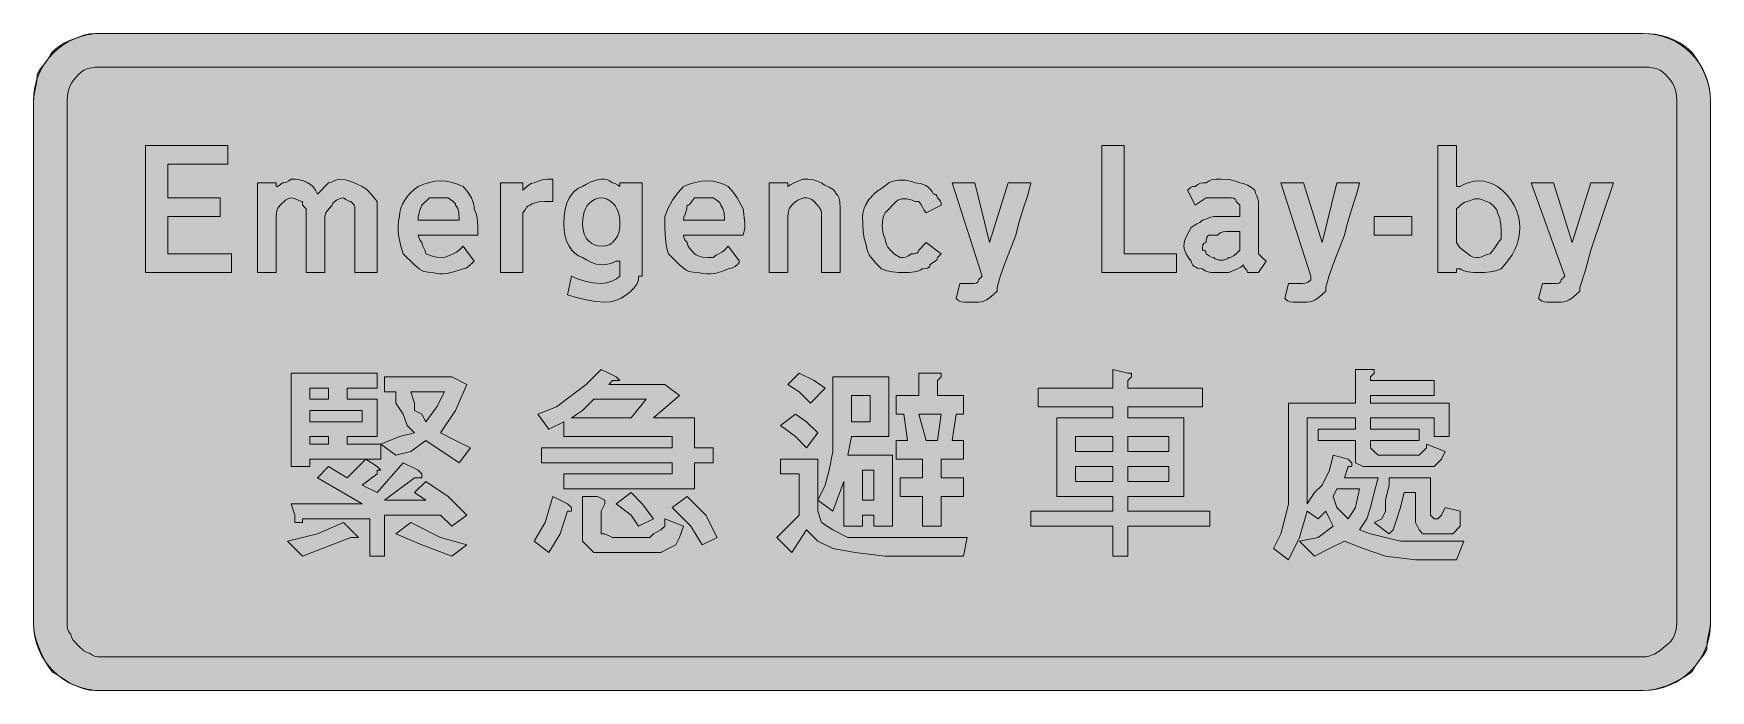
# Model space of a CAD drawing. Header units: metres. Extents: x 14 to 553, y 30 to 241.
import ezdxf

# ---------------------------------------------------------------- set-up
doc = ezdxf.new("R2010")
doc.units = ezdxf.units.M
for name, color, linetype, true_color in [('FILL_BLUE_0000FF', 7, 'Continuous', 0x0000ff), ('FILL_WHITE_FFFFFF', 7, 'Continuous', 0xffffff), ('STROKE_BLUE_0000FF', 7, 'Continuous', 0x0000ff)]:
    doc.layers.add(name, color=color, linetype=linetype, true_color=true_color)

msp = doc.modelspace()

# ---------------------------------------------------------------- hatches: boundary and pattern name
at = {"layer": 'FILL_BLUE_0000FF', "true_color": 0x0000ff}
h = msp.add_hatch(color=7, dxfattribs=at)
h.dxf.hatch_style = 1
h.paths.add_polyline_path([(532.95, 230.12), (534.75, 229.86), (535.65, 229.57), (536.55, 229.15), (537.45, 228.55), (538.35, 227.76), (539.93, 225.94), (540.54, 225), (541.05, 224.01), (541.44, 222.97), (541.73, 221.85), (541.89, 220.66), (541.95, 219.36), (541.95, 51.36), (541.89, 50.41), (541.73, 49.39), (541.44, 48.34), (541.05, 47.31), (540.54, 46.33), (539.93, 45.45), (539.19, 44.72), (538.35, 44.16), (536.55, 42.58), (534.75, 41.46), (533.85, 41.07), (532.95, 40.78), (532.05, 40.62), (531.15, 40.56), (35.55, 40.56), (34.65, 40.58), (33.75, 40.71), (32.85, 41.07), (31.95, 41.76), (31.05, 41.97), (30.15, 42.51), (28.35, 44.16), (26.7, 45.96), (26.16, 46.86), (25.95, 47.76), (25.26, 48.66), (24.9, 49.56), (24.77, 50.46), (24.75, 51.36), (24.75, 219.36), (24.81, 220.66), (24.98, 221.85), (25.26, 222.97), (25.65, 224.01), (26.16, 225), (26.78, 225.94), (28.35, 227.76), (29.25, 228.55), (30.15, 229.15), (31.05, 229.57), (31.95, 229.86), (33.75, 230.12), (35.55, 230.16), (531.15, 230.16), (532.95, 230.12)])
at = {"layer": 'FILL_WHITE_FFFFFF', "true_color": 0xffffff}
h = msp.add_hatch(color=7, dxfattribs=at)
h.dxf.hatch_style = 1
h.paths.add_polyline_path([(533, 240.9), (534.94, 240.7), (536.93, 240.33), (538.95, 239.76), (540.97, 238.97), (542.96, 237.92), (544.9, 236.6), (546.75, 234.96), (548.04, 233.16), (549.21, 231.34), (550.23, 229.5), (551.1, 227.61), (551.8, 225.67), (552.32, 223.65), (552.64, 221.56), (552.75, 219.36), (552.75, 51.36), (552.56, 49.54), (552.15, 47.61), (551.74, 45.45), (551.55, 42.96), (550.46, 41.16), (549.15, 39.36), (547.84, 37.56), (546.75, 35.76), (544.9, 34.47), (542.96, 33.3), (540.97, 32.28), (538.95, 31.41), (536.93, 30.71), (534.94, 30.19), (533, 29.87), (531.15, 29.76), (35.55, 29.76), (33.75, 29.78), (31.95, 29.91), (30.15, 30.27), (28.35, 30.96), (27.05, 31.46), (25.86, 32.05), (23.7, 33.36), (21.77, 34.67), (19.95, 35.76), (18.66, 37.61), (17.49, 39.55), (16.47, 41.54), (15.6, 43.56), (14.9, 45.58), (14.38, 47.57), (14.06, 49.51), (13.95, 51.36), (13.95, 219.36), (14.14, 221.35), (14.55, 223.56), (14.96, 225.77), (15.15, 227.76), (16.24, 229.56), (17.55, 231.36), (18.86, 233.16), (19.95, 234.96), (21.77, 236.55), (23.7, 237.81), (25.86, 238.84), (28.35, 239.76), (30.15, 240.45), (31.95, 240.81), (33.75, 240.94), (35.55, 240.96), (531.15, 240.96), (533, 240.9)])
h = msp.add_hatch(color=7, dxfattribs=at)
h.dxf.hatch_style = 1
h.paths.add_polyline_path([(49.95, 204.96), (76.35, 204.96), (76.35, 198.96), (57.15, 198.96), (57.15, 188.16), (73.95, 188.16), (73.95, 182.16), (57.15, 182.16), (57.15, 170.16), (77.55, 170.16), (77.55, 164.16), (49.95, 164.16), (49.95, 204.96)])
h = msp.add_hatch(color=7, dxfattribs=at)
h.dxf.hatch_style = 1
h.paths.add_polyline_path([(357.15, 204.96), (364.35, 204.96), (364.35, 170.16), (381.15, 170.16), (381.15, 164.16), (357.15, 164.16), (357.15, 204.96)])
h = msp.add_hatch(color=7, dxfattribs=at)
h.dxf.hatch_style = 1
h.paths.add_polyline_path([(475.24, 193.11), (476.78, 193.45), (478.35, 193.56), (479.92, 193.45), (481.46, 193.11), (482.95, 192.55), (484.35, 191.76), (486.04, 190.36), (487.5, 188.85), (488.74, 187.27), (489.75, 185.61), (490.54, 183.9), (491.1, 182.14), (491.44, 180.36), (491.55, 178.56), (491.44, 176.76), (491.12, 174.98), (490.6, 173.22), (489.9, 171.51), (489.03, 169.85), (488.01, 168.27), (486.84, 166.76), (485.55, 165.36), (483.75, 164.67), (481.95, 164.31), (480.15, 164.18), (478.35, 164.16), (476.57, 164.18), (474.9, 164.31), (473.46, 164.67), (472.85, 164.96), (472.35, 165.36), (471.15, 165.36), (471.15, 164.16), (465.15, 164.16), (465.15, 204.96), (471.15, 204.96), (471.15, 191.76), (472.35, 191.76), (473.75, 192.55), (475.24, 193.11)])
h.paths.add_polyline_path([(480.15, 169.56), (481.05, 169.97), (481.95, 170.16), (482.85, 171.25), (483.75, 172.56), (484.65, 173.87), (485.55, 174.96), (485.53, 177.45), (485.4, 179.61), (485.04, 181.54), (484.35, 183.36), (484.24, 183.86), (483.96, 184.43), (483, 185.61), (481.82, 186.57), (481.25, 186.85), (480.75, 186.96), (479.14, 187.63), (478.43, 187.8), (477.75, 187.86), (477.07, 187.8), (476.36, 187.63), (474.75, 186.96), (473.85, 186.75), (472.95, 186.21), (471.15, 184.56), (471.15, 180.96), (471.15, 176.16), (471.15, 174.96), (471.15, 173.76), (472.05, 172.35), (472.95, 171.51), (473.85, 170.89), (474.75, 170.16), (475.65, 169.47), (476.55, 169.11), (477.45, 168.98), (478.35, 168.96), (479.25, 169.15), (480.15, 169.56)], flags=16)
h = msp.add_hatch(color=7, dxfattribs=at)
h.dxf.hatch_style = 1
h.paths.add_polyline_path([(91.95, 191.76), (92.35, 191.81), (92.66, 191.95), (93.15, 192.36), (93.64, 192.77), (93.95, 192.91), (94.35, 192.96), (95.23, 193.15), (96, 193.56), (96.75, 194.16), (98.1, 194.1), (99.41, 193.92), (100.67, 193.59), (101.85, 193.11), (102.91, 192.46), (103.84, 191.63), (104.59, 190.6), (105.15, 189.36), (108.75, 192.96), (109.65, 193.15), (110.55, 193.56), (111.45, 193.97), (112.35, 194.16), (114.15, 193.95), (115.95, 193.41), (117.75, 192.64), (119.55, 191.76), (120.4, 191.26), (121.14, 190.67), (122.4, 189.36), (124.35, 186.96), (124.35, 185.76), (124.35, 184.56), (124.35, 164.16), (117.15, 164.16), (117.15, 183.36), (117.15, 184.56), (117.13, 185.27), (117, 185.76), (116.64, 186.25), (115.95, 186.96), (115.07, 187.15), (114.3, 187.56), (113.55, 188.16), (112.48, 187.95), (111.3, 187.41), (110.34, 186.64), (110.06, 186.21), (109.95, 185.76), (108.3, 183.96), (107.76, 183.06), (107.55, 182.16), (107.55, 164.16), (101.55, 164.16), (101.55, 183.36), (101.55, 184.56), (100.86, 185.27), (100.5, 185.76), (100.37, 186.25), (100.35, 186.96), (99.45, 187.15), (98.55, 187.56), (97.65, 187.97), (96.75, 188.16), (95.85, 187.95), (94.95, 187.41), (93.15, 185.76), (92.46, 184.86), (92.1, 183.96), (91.97, 183.06), (91.95, 182.16), (91.95, 164.16), (85.95, 164.16), (85.95, 192.96), (91.95, 192.96), (91.95, 191.76)])
h = msp.add_hatch(color=7, dxfattribs=at)
h.dxf.hatch_style = 1
h.paths.add_polyline_path([(172.95, 192.21), (173.85, 192.75), (174.75, 192.96), (176.36, 193.65), (177.75, 194.01), (179.14, 194.14), (180.75, 194.16), (180.75, 186.96), (178.28, 186.94), (176.25, 186.81), (174.68, 186.45), (174.06, 186.16), (173.55, 185.76), (173.15, 185.71), (172.84, 185.55), (172.35, 185.01), (171.86, 184.24), (171.15, 183.36), (171.15, 180.96), (171.15, 164.16), (163.95, 164.16), (163.95, 192.96), (171.15, 192.96), (171.15, 190.56), (172.95, 192.21)])
h = msp.add_hatch(color=7, dxfattribs=at)
h.dxf.hatch_style = 1
h.paths.add_polyline_path([(209.55, 192.96), (209.55, 162.96), (208.35, 162.96), (208.35, 161.76), (207.74, 160.42), (206.83, 159.12), (205.67, 157.9), (204.3, 156.81), (202.76, 155.89), (201.09, 155.18), (199.34, 154.72), (197.55, 154.56), (194.66, 154.77), (191.55, 155.31), (188.44, 156.08), (185.55, 156.96), (186.75, 162.96), (188.76, 162.08), (191.1, 161.31), (193.67, 160.77), (196.35, 160.56), (198.13, 160.77), (199.8, 161.31), (201.24, 162.08), (202.35, 162.96), (202.35, 164.16), (202.35, 165.36), (202.35, 167.76), (201.15, 167.76), (199.39, 167.07), (197.85, 166.71), (196.35, 166.56), (194.7, 166.86), (192.81, 167.57), (191.64, 168.17), (190.35, 168.96), (189.06, 169.52), (187.89, 170.31), (186.87, 171.32), (186, 172.56), (185.3, 174.02), (184.78, 175.71), (184.46, 177.62), (184.35, 179.76), (184.46, 182.29), (184.78, 184.5), (185.3, 186.4), (186, 188.01), (186.87, 189.33), (187.89, 190.39), (189.06, 191.2), (190.35, 191.76), (191.64, 192.55), (192.81, 193.15), (194.7, 193.86), (196.35, 194.16), (197.25, 194.14), (198.15, 194.01), (199.05, 193.65), (199.95, 192.96), (200.83, 192.77), (201.6, 192.36), (202.35, 191.76), (202.35, 192.96), (209.55, 192.96)])
h.paths.add_polyline_path([(194.45, 187.72), (193.35, 187.11), (192.25, 186.11), (191.74, 185.43), (191.29, 184.62), (190.9, 183.65), (190.61, 182.53), (190.42, 181.24), (190.35, 179.76), (190.42, 178.49), (190.61, 177.38), (190.9, 176.42), (191.29, 175.6), (191.74, 174.9), (192.25, 174.32), (193.35, 173.46), (194.45, 172.94), (195.41, 172.67), (196.35, 172.56), (197.7, 172.71), (198.88, 173.07), (199.45, 173.36), (199.95, 173.76), (200.83, 174.7), (201.6, 175.86), (201.91, 176.6), (202.14, 177.47), (202.3, 178.52), (202.35, 179.76), (202.28, 181.24), (202.09, 182.53), (201.8, 183.65), (201.41, 184.62), (200.96, 185.43), (200.45, 186.11), (199.35, 187.11), (198.25, 187.72), (197.29, 188.03), (196.35, 188.16), (195.41, 188.03), (194.45, 187.72)], flags=16)
h = msp.add_hatch(color=7, dxfattribs=at)
h.dxf.hatch_style = 1
h.paths.add_polyline_path([(261.5, 188.11), (260.76, 187.95), (259.5, 187.41), (258.47, 186.64), (257.55, 185.76), (256.86, 184.86), (256.5, 183.96), (256.37, 183.06), (256.35, 182.16), (256.35, 164.16), (250.35, 164.16), (250.35, 192.96), (256.35, 192.96), (256.35, 191.76), (257.27, 192.47), (258.3, 192.96), (261.15, 194.16), (262.76, 194.14), (264.15, 194.01), (265.54, 193.65), (267.15, 192.96), (267.65, 192.56), (268.24, 192.23), (269.55, 191.61), (270.86, 190.77), (271.45, 190.15), (271.95, 189.36), (272.35, 188.86), (272.64, 188.27), (273, 186.96), (273.15, 184.56), (273.15, 164.16), (267.15, 164.16), (267.15, 183.36), (266.94, 184.26), (266.4, 185.16), (264.75, 186.96), (264, 187.56), (263.23, 187.97), (262.35, 188.16), (261.5, 188.11)])
h = msp.add_hatch(color=7, dxfattribs=at)
h.dxf.hatch_style = 1
h.paths.add_polyline_path([(391.35, 164.31), (390.45, 164.67), (389.55, 165.36), (388.71, 165.41), (387.98, 165.57), (387.36, 165.8), (386.85, 166.11), (386.46, 166.47), (386.18, 166.88), (386.01, 167.31), (385.95, 167.76), (385.07, 168.85), (384.3, 170.16), (383.76, 171.47), (383.55, 172.56), (383.6, 173.41), (383.76, 174.17), (384.3, 175.56), (385.95, 178.56), (386.85, 179.27), (387.75, 179.76), (388.65, 180.25), (389.55, 180.96), (390.45, 181.15), (391.35, 181.56), (392.25, 181.97), (393.15, 182.16), (396.75, 182.16), (401.55, 182.16), (401.55, 183.36), (401.55, 185.76), (400.35, 186.96), (400.3, 187.36), (400.14, 187.65), (399.6, 188.01), (398.83, 188.14), (397.95, 188.16), (394.35, 188.16), (390.75, 188.16), (387.15, 185.76), (384.75, 190.56), (385.46, 191.25), (385.95, 191.61), (386.44, 191.74), (387.15, 191.76), (388.05, 192.45), (388.95, 192.81), (389.85, 192.94), (390.75, 192.96), (391.67, 193.65), (392.7, 194.01), (393.96, 194.14), (395.55, 194.16), (398.1, 194.01), (399.77, 193.65), (401.55, 192.96), (402.64, 192.75), (403.95, 192.21), (405.26, 191.44), (406.35, 190.56), (406.54, 189.66), (406.95, 188.76), (407.36, 187.86), (407.55, 186.96), (407.55, 180.96), (407.55, 171.36), (407.55, 170.16), (408.75, 168.96), (409.95, 167.76), (407.55, 164.16), (403.95, 164.16), (403.9, 164.56), (403.76, 164.87), (403.35, 165.36), (402.94, 165.85), (402.8, 166.16), (402.75, 166.56), (401.83, 165.85), (400.8, 165.36), (397.95, 164.16), (393.15, 164.16), (392.25, 164.18), (391.35, 164.31)])
h.paths.add_polyline_path([(394.24, 168.28), (394.88, 168.12), (395.55, 168.06), (396.22, 168.12), (396.86, 168.28), (397.45, 168.57), (397.95, 168.96), (398.7, 169.11), (399.47, 169.47), (400.35, 170.16), (401.55, 171.36), (401.55, 172.56), (401.55, 177.36), (397.95, 177.36), (397.05, 177.34), (396.15, 177.21), (395.25, 176.85), (394.35, 176.16), (391.95, 176.16), (391.55, 176.11), (391.26, 175.95), (390.9, 175.41), (390.77, 174.64), (390.75, 173.76), (390.35, 173.71), (390.06, 173.55), (389.7, 173.01), (389.57, 172.24), (389.55, 171.36), (389.95, 171.31), (390.24, 171.17), (390.6, 170.76), (390.75, 170.16), (391.63, 169.47), (392.4, 169.11), (393.15, 168.96), (393.65, 168.57), (394.24, 168.28)], flags=16)
h = msp.add_hatch(color=7, dxfattribs=at)
h.dxf.hatch_style = 1
h.paths.add_polyline_path([(139.35, 164.46), (138.67, 164.75), (137.96, 165.17), (136.35, 166.56), (132.75, 170.16), (131.89, 173.05), (131.25, 176.16), (131.09, 177.73), (131.06, 179.27), (131.21, 180.76), (131.55, 182.16), (131.66, 183.51), (131.98, 184.84), (132.5, 186.15), (133.2, 187.41), (134.07, 188.62), (135.09, 189.75), (136.26, 190.81), (137.55, 191.76), (139.35, 192.55), (141.15, 193.11), (142.95, 193.45), (144.75, 193.56), (146.55, 193.45), (148.35, 193.11), (150.15, 192.55), (151.95, 191.76), (153.53, 189.96), (154.65, 188.16), (155.04, 187.26), (155.32, 186.36), (155.49, 185.46), (155.55, 184.56), (156.24, 182.74), (156.6, 180.81), (156.73, 178.65), (156.75, 176.16), (137.55, 176.16), (137.7, 175.41), (138.06, 174.64), (138.75, 173.76), (138.94, 172.86), (139.35, 171.96), (139.76, 171.06), (139.95, 170.16), (141.73, 169.47), (143.4, 169.11), (145.95, 168.96), (148.8, 170.16), (149.83, 170.65), (150.75, 171.36), (151.95, 172.56), (155.55, 167.76), (153.75, 166.11), (152.85, 165.57), (151.95, 165.36), (149.27, 164.5), (146.7, 163.86), (145.49, 163.7), (144.36, 163.67), (143.3, 163.82), (142.35, 164.16), (140.74, 164.2), (139.35, 164.46)])
h.paths.add_polyline_path([(150.6, 183.36), (150.24, 184.67), (149.95, 185.26), (149.55, 185.76), (149.5, 186.16), (149.34, 186.47), (148.8, 186.96), (148.03, 187.45), (147.15, 188.16), (141.15, 188.16), (138.75, 185.76), (138.06, 184.17), (137.7, 182.91), (137.57, 181.88), (137.55, 180.96), (150.75, 180.96), (150.6, 183.36)], flags=16)
h = msp.add_hatch(color=7, dxfattribs=at)
h.dxf.hatch_style = 1
h.paths.add_polyline_path([(224.55, 164.46), (223.87, 164.75), (223.16, 165.17), (221.55, 166.56), (217.95, 170.16), (217.55, 171.56), (217.26, 173.05), (216.9, 176.16), (216.77, 179.27), (216.75, 182.16), (217.86, 184.84), (219.3, 187.41), (220.97, 189.75), (222.75, 191.76), (224.6, 192.55), (226.52, 193.11), (228.47, 193.45), (230.4, 193.56), (232.28, 193.45), (234.06, 193.11), (235.69, 192.55), (237.15, 191.76), (238.74, 189.96), (240, 188.16), (241.95, 184.56), (242.12, 182.74), (242.4, 180.81), (242.48, 179.77), (242.46, 178.65), (242.29, 177.46), (241.95, 176.16), (222.75, 176.16), (222.9, 175.41), (223.26, 174.64), (223.95, 173.76), (224.16, 172.86), (224.7, 171.96), (226.35, 170.16), (226.85, 169.76), (227.46, 169.47), (228.9, 169.11), (230.57, 168.98), (232.35, 168.96), (233.25, 169.67), (234.15, 170.16), (235.05, 170.65), (235.95, 171.36), (237.15, 172.56), (240.75, 167.76), (240.64, 167.31), (240.36, 166.88), (239.4, 166.11), (238.22, 165.57), (237.15, 165.36), (235.14, 164.5), (232.8, 163.86), (231.54, 163.7), (230.23, 163.67), (228.9, 163.82), (227.55, 164.16), (225.94, 164.2), (224.55, 164.46)])
h.paths.add_polyline_path([(235.8, 183.36), (235.44, 184.67), (235.15, 185.26), (234.75, 185.76), (234.7, 186.16), (234.54, 186.47), (234, 186.96), (233.23, 187.45), (232.35, 188.16), (226.35, 188.16), (225.64, 187.28), (225.15, 186.51), (224.66, 185.97), (224.35, 185.81), (223.95, 185.76), (223.76, 184.17), (223.35, 182.91), (222.94, 181.88), (222.75, 180.96), (235.95, 180.96), (235.8, 183.36)], flags=16)
h = msp.add_hatch(color=7, dxfattribs=at)
h.dxf.hatch_style = 1
h.paths.add_polyline_path([(293.25, 168.98), (294.15, 169.11), (295.05, 169.47), (295.95, 170.16), (296.83, 170.18), (297.6, 170.31), (298.14, 170.67), (298.3, 170.96), (298.35, 171.36), (300.75, 173.76), (305.55, 170.16), (304.35, 168.96), (304.3, 168.56), (304.14, 168.25), (303.6, 167.76), (302.83, 167.27), (301.95, 166.56), (301.9, 166.16), (301.74, 165.87), (301.2, 165.51), (300.43, 165.38), (299.55, 165.36), (299.05, 164.96), (298.44, 164.67), (297, 164.31), (295.33, 164.18), (293.55, 164.16), (291.75, 164.18), (289.95, 164.31), (288.15, 164.67), (286.35, 165.36), (284.59, 167.16), (283.05, 168.96), (282.44, 169.86), (281.96, 170.76), (281.66, 171.66), (281.55, 172.56), (280.86, 175.07), (280.5, 177.36), (280.37, 179.65), (280.35, 182.16), (280.41, 183.06), (280.58, 183.96), (280.86, 184.86), (281.25, 185.76), (282.38, 187.56), (283.95, 189.36), (285.04, 190.26), (286.35, 191.16), (287.66, 192.06), (288.75, 192.96), (289.7, 193.35), (290.74, 193.63), (291.83, 193.8), (292.95, 193.86), (294.07, 193.8), (295.16, 193.63), (296.2, 193.35), (297.15, 192.96), (298.05, 192.9), (298.93, 192.73), (299.79, 192.45), (300.6, 192.06), (301.36, 191.55), (302.04, 190.93), (302.65, 190.2), (303.15, 189.36), (303.55, 189.31), (303.84, 189.17), (304.2, 188.76), (304.35, 188.16), (305.04, 187.45), (305.4, 186.96), (305.53, 186.47), (305.55, 185.76), (300.75, 183.36), (300.04, 184.26), (299.55, 185.16), (299.06, 186.06), (298.35, 186.96), (297.15, 186.96), (296.25, 187.35), (295.37, 187.63), (294.51, 187.8), (293.7, 187.86), (292.94, 187.8), (292.26, 187.63), (291.65, 187.35), (291.15, 186.96), (287.55, 183.36), (287.16, 182.41), (286.88, 181.37), (286.71, 180.28), (286.65, 179.16), (286.71, 178.04), (286.88, 176.95), (287.16, 175.91), (287.55, 174.96), (287.66, 174.06), (287.96, 173.18), (288.44, 172.32), (289.05, 171.51), (289.78, 170.75), (290.59, 170.07), (292.35, 168.96), (293.25, 168.98)])
h = msp.add_hatch(color=7, dxfattribs=at)
h.dxf.hatch_style = 1
h.paths.add_polyline_path([(318.75, 162.96), (309.15, 192.96), (316.35, 192.96), (321.15, 173.76), (327.15, 192.96), (334.35, 192.96), (333.85, 190.76), (333.26, 188.65), (331.95, 184.56), (330.64, 180.47), (330.05, 178.36), (329.55, 176.16), (326.1, 167.31), (324.66, 163.17), (323.55, 159.36), (323.55, 158.16), (322.44, 157.09), (321, 155.91), (320.19, 155.38), (319.33, 154.95), (318.45, 154.67), (317.55, 154.56), (313.95, 154.56), (313.05, 154.58), (312.15, 154.71), (311.25, 155.07), (310.35, 155.76), (311.55, 160.56), (315.15, 160.56), (316.03, 160.58), (316.8, 160.71), (317.34, 161.07), (317.5, 161.36), (317.55, 161.76), (318.75, 162.96)])
h = msp.add_hatch(color=7, dxfattribs=at)
h.dxf.hatch_style = 1
h.paths.add_polyline_path([(424.35, 162.96), (414.75, 192.96), (421.95, 192.96), (427.95, 173.76), (432.75, 192.96), (439.95, 192.96), (439.45, 190.76), (438.86, 188.65), (437.55, 184.56), (436.24, 180.47), (435.65, 178.36), (435.15, 176.16), (431.7, 167.31), (430.26, 163.17), (429.15, 159.36), (429.15, 158.16), (428.04, 157.09), (426.6, 155.91), (425.79, 155.38), (424.93, 154.95), (424.05, 154.67), (423.15, 154.56), (419.55, 154.56), (418.65, 154.58), (417.75, 154.71), (416.85, 155.07), (415.95, 155.76), (417.15, 160.56), (420.75, 160.56), (421.65, 160.58), (422.55, 160.71), (423.45, 161.07), (424.35, 161.76), (424.35, 162.96)])
h = msp.add_hatch(color=7, dxfattribs=at)
h.dxf.hatch_style = 1
h.paths.add_polyline_path([(505.95, 162.96), (495.15, 192.96), (502.35, 192.96), (508.35, 173.76), (514.35, 192.96), (521.55, 192.96), (514.35, 171.36), (512.55, 164.91), (510.75, 159.36), (510.75, 158.16), (509.64, 157.09), (508.2, 155.91), (507.39, 155.38), (506.53, 154.95), (505.65, 154.67), (504.75, 154.56), (501.15, 154.56), (500.25, 154.58), (499.35, 154.71), (498.45, 155.07), (497.55, 155.76), (498.75, 160.56), (502.35, 160.56), (503.23, 160.58), (504, 160.71), (504.54, 161.07), (504.7, 161.36), (504.75, 161.76), (505.95, 162.96)])
h = msp.add_hatch(color=7, dxfattribs=at)
h.dxf.hatch_style = 1
h.paths.add_polyline_path([(456.75, 182.16), (456.75, 176.16), (444.75, 176.16), (444.75, 182.16), (456.75, 182.16)])
h = msp.add_hatch(color=7, dxfattribs=at)
h.dxf.hatch_style = 1
h.paths.add_polyline_path([(114.75, 123.36), (124.35, 123.36), (124.35, 111.36), (114.75, 111.36), (114.75, 108.96), (125.55, 108.96), (125.55, 104.16), (102.75, 104.16), (102.75, 101.76), (96.75, 101.76), (96.75, 131.76), (124.35, 131.76), (124.35, 126.96), (114.75, 126.96), (114.75, 123.36)])
h.paths.add_polyline_path([(102.75, 108.96), (108.75, 108.96), (108.75, 111.36), (102.75, 111.36), (102.75, 108.96)], flags=16)
h.paths.add_polyline_path([(102.75, 126.96), (102.75, 123.36), (108.75, 123.36), (108.75, 126.96), (102.75, 126.96)], flags=16)
h.paths.add_polyline_path([(119.55, 119.76), (102.75, 119.76), (102.75, 116.16), (119.55, 116.16), (119.55, 119.76)], flags=16)
h = msp.add_hatch(color=7, dxfattribs=at)
h.dxf.hatch_style = 1
h.paths.add_polyline_path([(148.35, 130.56), (153.15, 128.16), (149.55, 119.76), (144.75, 112.56), (149.55, 110.16), (154.35, 107.76), (150.75, 102.96), (139.95, 110.16), (135.15, 106.56), (130.35, 105.36), (125.55, 108.96), (131.55, 111.36), (136.35, 112.56), (133.95, 114.96), (132.75, 118.56), (130.35, 122.16), (130.35, 125.76), (126.75, 125.76), (126.75, 130.56), (147.15, 130.56), (148.35, 130.56)])
h.paths.add_polyline_path([(136.35, 119.76), (138.75, 118.56), (139.95, 116.16), (143.55, 120.96), (145.95, 125.76), (135.15, 125.76), (136.35, 122.16), (136.35, 119.76)], flags=16)
h = msp.add_hatch(color=7, dxfattribs=at)
h.dxf.hatch_style = 1
h.paths.add_polyline_path([(186.75, 124.56), (191.55, 128.16), (196.35, 132.96), (198.75, 131.76), (201.15, 130.56), (202.35, 129.36), (201.15, 129.36), (199.95, 129.36), (198.75, 128.16), (214.35, 128.16), (216.75, 128.16), (221.55, 124.56), (213.15, 117.36), (226.35, 117.36), (226.35, 107.76), (232.35, 107.76), (232.35, 102.96), (226.35, 102.96), (226.35, 94.56), (184.35, 94.56), (184.35, 99.36), (219.15, 99.36), (219.15, 102.96), (177.15, 102.96), (177.15, 107.76), (219.15, 107.76), (219.15, 111.36), (184.35, 111.36), (184.35, 116.16), (179.55, 113.76), (175.95, 118.56), (181.95, 120.96), (186.75, 124.56)])
h.paths.add_polyline_path([(186.75, 117.36), (205.95, 117.36), (210.75, 123.36), (193.95, 123.36), (190.35, 119.76), (186.75, 117.36)], flags=16)
h = msp.add_hatch(color=7, dxfattribs=at)
h.dxf.hatch_style = 1
h.paths.add_polyline_path([(264.75, 129.36), (268.35, 126.96), (263.55, 122.16), (259.95, 125.76), (256.35, 128.16), (259.95, 131.76), (264.75, 129.36)])
h = msp.add_hatch(color=7, dxfattribs=at)
h.dxf.hatch_style = 1
h.paths.add_polyline_path([(275.55, 105.36), (289.95, 105.36), (289.95, 82.56), (283.95, 82.56), (283.95, 86.16), (280.35, 86.16), (280.35, 82.56), (274.35, 82.56), (274.35, 96.96), (270.75, 87.36), (265.95, 90.96), (268.35, 95.76), (269.55, 100.56), (270.75, 106.56), (270.75, 112.56), (270.75, 130.56), (288.75, 130.56), (288.75, 111.36), (276.75, 111.36), (275.55, 105.36)])
h.paths.add_polyline_path([(280.35, 100.56), (280.35, 90.96), (283.95, 90.96), (283.95, 100.56), (280.35, 100.56)], flags=16)
h.paths.add_polyline_path([(282.75, 124.56), (276.75, 124.56), (276.75, 116.16), (282.75, 116.16), (282.75, 124.56)], flags=16)
h = msp.add_hatch(color=7, dxfattribs=at)
h.dxf.hatch_style = 1
h.paths.add_polyline_path([(305.55, 131.76), (305.55, 130.56), (304.35, 129.36), (304.35, 124.56), (312.75, 124.56), (312.75, 118.56), (310.35, 118.56), (309.15, 110.16), (312.75, 110.16), (312.75, 104.16), (305.55, 104.16), (305.55, 98.16), (312.75, 98.16), (312.75, 92.16), (305.55, 92.16), (305.55, 82.56), (299.55, 82.56), (299.55, 92.16), (292.35, 92.16), (292.35, 98.16), (299.55, 98.16), (299.55, 104.16), (291.15, 104.16), (291.15, 110.16), (294.75, 110.16), (293.55, 118.56), (291.15, 118.56), (291.15, 124.56), (298.35, 124.56), (298.35, 131.76), (304.35, 131.76), (305.55, 131.76)])
h.paths.add_polyline_path([(305.55, 118.56), (298.35, 118.56), (300.75, 110.16), (304.35, 110.16), (305.55, 118.56)], flags=16)
h = msp.add_hatch(color=7, dxfattribs=at)
h.dxf.hatch_style = 1
h.paths.add_polyline_path([(366.75, 130.56), (365.55, 129.36), (365.55, 126.96), (389.55, 126.96), (389.55, 120.96), (365.55, 120.96), (365.55, 117.36), (383.55, 117.36), (383.55, 92.16), (365.55, 92.16), (365.55, 87.36), (391.95, 87.36), (391.95, 82.56), (365.55, 82.56), (365.55, 72.96), (360.75, 72.96), (360.75, 82.56), (334.35, 82.56), (334.35, 87.36), (360.75, 87.36), (360.75, 92.16), (342.75, 92.16), (342.75, 117.36), (360.75, 117.36), (360.75, 120.96), (336.75, 120.96), (336.75, 126.96), (360.75, 126.96), (360.75, 132.96), (365.55, 131.76), (366.75, 131.76), (366.75, 130.56)])
h.paths.add_polyline_path([(360.75, 106.56), (360.75, 111.36), (348.75, 111.36), (348.75, 106.56), (360.75, 106.56)], flags=16)
h.paths.add_polyline_path([(348.75, 96.96), (360.75, 96.96), (360.75, 101.76), (348.75, 101.76), (348.75, 96.96)], flags=16)
h.paths.add_polyline_path([(365.55, 111.36), (365.55, 106.56), (378.75, 106.56), (378.75, 111.36), (365.55, 111.36)], flags=16)
h.paths.add_polyline_path([(378.75, 101.76), (365.55, 101.76), (365.55, 96.96), (378.75, 96.96), (378.75, 101.76)], flags=16)
h = msp.add_hatch(color=7, dxfattribs=at)
h.dxf.hatch_style = 1
h.paths.add_polyline_path([(442.35, 132.96), (444.75, 132.96), (444.75, 131.76), (443.55, 130.56), (443.55, 129.36), (463.95, 129.36), (463.95, 124.56), (443.55, 124.56), (443.55, 122.16), (468.75, 122.16), (468.75, 111.36), (463.95, 111.36), (463.95, 117.36), (443.55, 117.36), (443.55, 113.76), (459.15, 113.76), (459.15, 110.16), (443.55, 110.16), (443.55, 107.76), (444.75, 106.56), (445.95, 105.36), (457.95, 105.36), (459.15, 105.36), (460.35, 106.56), (461.55, 107.76), (461.55, 108.96), (467.55, 106.56), (466.35, 104.16), (465.15, 102.96), (463.95, 101.76), (461.55, 101.76), (442.35, 101.76), (441.15, 101.76), (438.75, 102.96), (438.75, 104.16), (438.75, 105.36), (438.75, 110.16), (426.75, 110.16), (426.75, 113.76), (438.75, 113.76), (438.75, 117.36), (423.15, 117.36), (423.15, 98.16), (423.15, 89.76), (425.55, 93.36), (427.95, 95.76), (430.35, 100.56), (431.55, 105.36), (436.35, 104.16), (437.55, 102.96), (437.55, 101.76), (436.35, 101.76), (435.15, 98.16), (445.95, 98.16), (444.75, 93.36), (443.55, 88.56), (442.35, 84.96), (439.95, 81.36), (443.55, 80.16), (448.35, 78.96), (453.15, 77.76), (457.95, 77.76), (473.55, 77.76), (471.15, 71.76), (457.95, 71.76), (448.35, 72.96), (441.15, 75.36), (435.15, 77.76), (430.35, 75.36), (425.55, 72.96), (420.75, 77.76), (426.75, 78.96), (431.55, 82.56), (430.35, 84.96), (429.15, 87.36), (426.75, 84.96), (423.15, 87.36), (420.75, 78.96), (417.15, 71.76), (412.35, 75.36), (414.75, 80.16), (415.95, 84.96), (417.15, 89.76), (417.15, 95.76), (417.15, 122.16), (438.75, 122.16), (438.75, 132.96), (442.35, 132.96)])
h.paths.add_polyline_path([(432.75, 88.56), (436.35, 84.96), (438.75, 88.56), (439.95, 94.56), (432.75, 94.56), (431.55, 92.16), (432.75, 88.56)], flags=16)
h = msp.add_hatch(color=7, dxfattribs=at)
h.dxf.hatch_style = 1
h.paths.add_polyline_path([(262.35, 116.16), (265.95, 112.56), (262.35, 107.76), (258.75, 111.36), (253.95, 114.96), (258.75, 118.56), (262.35, 116.16)])
h = msp.add_hatch(color=7, dxfattribs=at)
h.dxf.hatch_style = 1
h.paths.add_polyline_path([(114.75, 98.16), (120.75, 104.16), (124.35, 101.76), (125.55, 100.56), (124.35, 100.56), (124.35, 99.36), (119.55, 95.76), (124.35, 93.36), (132.75, 102.96), (137.55, 100.56), (138.75, 99.36), (138.75, 98.16), (137.55, 98.16), (136.35, 98.16), (126.75, 90.96), (139.95, 90.96), (136.35, 93.36), (139.95, 96.96), (147.15, 92.16), (153.15, 86.16), (148.35, 82.56), (144.75, 86.16), (126.75, 86.16), (126.75, 72.96), (121.95, 72.96), (121.95, 84.96), (100.35, 84.96), (100.35, 83.76), (99.15, 83.76), (97.95, 83.76), (97.95, 86.16), (96.75, 89.76), (119.55, 89.76), (105.15, 98.16), (108.75, 101.76), (114.75, 98.16)])
h = msp.add_hatch(color=7, dxfattribs=at)
h.dxf.hatch_style = 1
h.paths.add_polyline_path([(265.95, 104.16), (265.95, 87.36), (267.15, 83.76), (270.75, 81.36), (275.55, 78.96), (282.75, 78.96), (313.95, 78.96), (312.75, 72.96), (287.55, 72.96), (277.95, 74.16), (270.75, 75.36), (265.95, 77.76), (262.35, 81.36), (257.55, 74.16), (252.75, 78.96), (259.95, 86.16), (259.95, 99.36), (253.95, 99.36), (253.95, 104.16), (265.95, 104.16)])
h = msp.add_hatch(color=7, dxfattribs=at)
h.dxf.hatch_style = 1
h.paths.add_polyline_path([(462.75, 98.16), (462.75, 87.36), (462.75, 86.16), (463.95, 84.96), (465.15, 84.96), (466.35, 86.16), (467.55, 88.56), (472.35, 87.36), (472.35, 84.96), (472.35, 82.56), (469.95, 80.16), (467.55, 80.16), (462.75, 80.16), (460.35, 80.16), (459.15, 81.36), (457.95, 83.76), (457.95, 84.96), (457.95, 93.36), (454.35, 93.36), (453.15, 88.56), (451.95, 84.96), (450.75, 81.36), (449.55, 80.16), (444.75, 83.76), (447.15, 84.96), (448.35, 87.36), (448.35, 90.96), (449.55, 95.76), (449.55, 98.16), (462.75, 98.16)])
h = msp.add_hatch(color=7, dxfattribs=at)
h.dxf.hatch_style = 1
h.paths.add_polyline_path([(178.35, 83.76), (180.75, 92.16), (185.55, 89.76), (186.75, 88.56), (186.75, 87.36), (185.55, 87.36), (183.15, 80.16), (179.55, 74.16), (174.75, 77.76), (178.35, 83.76)])
h = msp.add_hatch(color=7, dxfattribs=at)
h.dxf.hatch_style = 1
h.paths.add_polyline_path([(195.15, 92.16), (197.55, 90.96), (197.55, 89.76), (196.35, 87.36), (196.35, 82.56), (196.35, 81.36), (196.35, 80.16), (197.55, 80.16), (199.95, 78.96), (211.95, 78.96), (213.15, 80.16), (215.55, 81.36), (216.75, 82.56), (216.75, 84.96), (222.75, 82.56), (221.55, 78.96), (220.35, 76.56), (217.95, 75.36), (215.55, 74.16), (211.95, 74.16), (197.55, 74.16), (193.95, 74.16), (191.55, 76.56), (190.35, 77.76), (190.35, 81.36), (190.35, 92.16), (195.15, 92.16)])
h = msp.add_hatch(color=7, dxfattribs=at)
h.dxf.hatch_style = 1
h.paths.add_polyline_path([(205.95, 86.16), (201.15, 89.76), (205.95, 93.36), (209.55, 89.76), (213.15, 84.96), (208.35, 82.56), (205.95, 86.16)])
h = msp.add_hatch(color=7, dxfattribs=at)
h.dxf.hatch_style = 1
h.paths.add_polyline_path([(225.15, 82.56), (219.15, 88.56), (223.95, 92.16), (229.95, 86.16), (233.55, 78.96), (228.75, 76.56), (225.15, 82.56)])
h = msp.add_hatch(color=7, dxfattribs=at)
h.dxf.hatch_style = 1
h.paths.add_polyline_path([(105.15, 80.16), (113.55, 83.76), (115.95, 81.36), (117.15, 80.16), (118.35, 78.96), (117.15, 78.96), (115.95, 78.96), (100.35, 72.96), (95.55, 77.76), (105.15, 80.16)])
h = msp.add_hatch(color=7, dxfattribs=at)
h.dxf.hatch_style = 1
h.paths.add_polyline_path([(144.75, 78.96), (153.15, 76.56), (148.35, 72.96), (138.75, 76.56), (130.35, 80.16), (135.15, 83.76), (144.75, 78.96)])

# ---------------------------------------------------------------- linework, layer by layer
at = {"layer": 'FILL_BLUE_0000FF', "lineweight": 0, "true_color": 0x0000ff}
msp.add_lwpolyline([(532.95, 230.12), (534.75, 229.86), (535.65, 229.57), (536.55, 229.15), (537.45, 228.55), (538.35, 227.76), (539.93, 225.94), (540.54, 225), (541.05, 224.01), (541.44, 222.97), (541.73, 221.85), (541.89, 220.66), (541.95, 219.36), (541.95, 51.36), (541.89, 50.41), (541.73, 49.39), (541.44, 48.34), (541.05, 47.31), (540.54, 46.33), (539.93, 45.45), (539.19, 44.72), (538.35, 44.16), (536.55, 42.58), (534.75, 41.46), (533.85, 41.07), (532.95, 40.78), (532.05, 40.62), (531.15, 40.56), (35.55, 40.56), (34.65, 40.58), (33.75, 40.71), (32.85, 41.07), (31.95, 41.76), (31.05, 41.97), (30.15, 42.51), (28.35, 44.16), (26.7, 45.96), (26.16, 46.86), (25.95, 47.76), (25.26, 48.66), (24.9, 49.56), (24.77, 50.46), (24.75, 51.36), (24.75, 219.36), (24.81, 220.66), (24.98, 221.85), (25.26, 222.97), (25.65, 224.01), (26.16, 225), (26.78, 225.94), (28.35, 227.76), (29.25, 228.55), (30.15, 229.15), (31.05, 229.57), (31.95, 229.86), (33.75, 230.12), (35.55, 230.16), (531.15, 230.16)], close=True, dxfattribs=at)
at = {"layer": 'FILL_WHITE_FFFFFF', "lineweight": 0, "true_color": 0xffffff}
for points in [[(533, 240.9), (534.94, 240.7), (536.93, 240.33), (538.95, 239.76), (540.97, 238.97), (542.96, 237.92), (544.9, 236.6), (546.75, 234.96), (548.04, 233.16), (549.21, 231.34), (550.23, 229.5), (551.1, 227.61), (551.8, 225.67), (552.32, 223.65), (552.64, 221.56), (552.75, 219.36), (552.75, 51.36), (552.56, 49.54), (552.15, 47.61), (551.74, 45.45), (551.55, 42.96), (550.46, 41.16), (549.15, 39.36), (547.84, 37.56), (546.75, 35.76), (544.9, 34.47), (542.96, 33.3), (540.97, 32.28), (538.95, 31.41), (536.93, 30.71), (534.94, 30.19), (533, 29.87), (531.15, 29.76), (35.55, 29.76), (33.75, 29.78), (31.95, 29.91), (30.15, 30.27), (28.35, 30.96), (27.05, 31.46), (25.86, 32.05), (23.7, 33.36), (21.77, 34.67), (19.95, 35.76), (18.66, 37.61), (17.49, 39.55), (16.47, 41.54), (15.6, 43.56), (14.9, 45.58), (14.38, 47.57), (14.06, 49.51), (13.95, 51.36), (13.95, 219.36), (14.14, 221.35), (14.55, 223.56), (14.96, 225.77), (15.15, 227.76), (16.24, 229.56), (17.55, 231.36), (18.86, 233.16), (19.95, 234.96), (21.77, 236.55), (23.7, 237.81), (25.86, 238.84), (28.35, 239.76), (30.15, 240.45), (31.95, 240.81), (33.75, 240.94), (35.55, 240.96), (531.15, 240.96)], [(49.95, 204.96), (76.35, 204.96), (76.35, 198.96), (57.15, 198.96), (57.15, 188.16), (73.95, 188.16), (73.95, 182.16), (57.15, 182.16), (57.15, 170.16), (77.55, 170.16), (77.55, 164.16), (49.95, 164.16)], [(357.15, 204.96), (364.35, 204.96), (364.35, 170.16), (381.15, 170.16), (381.15, 164.16), (357.15, 164.16)], [(475.24, 193.11), (476.78, 193.45), (478.35, 193.56), (479.92, 193.45), (481.46, 193.11), (482.95, 192.55), (484.35, 191.76), (486.04, 190.36), (487.5, 188.85), (488.74, 187.27), (489.75, 185.61), (490.54, 183.9), (491.1, 182.14), (491.44, 180.36), (491.55, 178.56), (491.44, 176.76), (491.12, 174.98), (490.6, 173.22), (489.9, 171.51), (489.03, 169.85), (488.01, 168.27), (486.84, 166.76), (485.55, 165.36), (483.75, 164.67), (481.95, 164.31), (480.15, 164.18), (478.35, 164.16), (476.57, 164.18), (474.9, 164.31), (473.46, 164.67), (472.85, 164.96), (472.35, 165.36), (471.15, 165.36), (471.15, 164.16), (465.15, 164.16), (465.15, 204.96), (471.15, 204.96), (471.15, 191.76), (472.35, 191.76), (473.75, 192.55)], [(91.95, 191.76), (92.35, 191.81), (92.66, 191.95), (93.15, 192.36), (93.64, 192.77), (93.95, 192.91), (94.35, 192.96), (95.23, 193.15), (96, 193.56), (96.75, 194.16), (98.1, 194.1), (99.41, 193.92), (100.67, 193.59), (101.85, 193.11), (102.91, 192.46), (103.84, 191.63), (104.59, 190.6), (105.15, 189.36), (108.75, 192.96), (109.65, 193.15), (110.55, 193.56), (111.45, 193.97), (112.35, 194.16), (114.15, 193.95), (115.95, 193.41), (117.75, 192.64), (119.55, 191.76), (120.4, 191.26), (121.14, 190.67), (122.4, 189.36), (124.35, 186.96), (124.35, 185.76), (124.35, 184.56), (124.35, 164.16), (117.15, 164.16), (117.15, 183.36), (117.15, 184.56), (117.13, 185.27), (117, 185.76), (116.64, 186.25), (115.95, 186.96), (115.07, 187.15), (114.3, 187.56), (113.55, 188.16), (112.48, 187.95), (111.3, 187.41), (110.34, 186.64), (110.06, 186.21), (109.95, 185.76), (108.3, 183.96), (107.76, 183.06), (107.55, 182.16), (107.55, 164.16), (101.55, 164.16), (101.55, 183.36), (101.55, 184.56), (100.86, 185.27), (100.5, 185.76), (100.37, 186.25), (100.35, 186.96), (99.45, 187.15), (98.55, 187.56), (97.65, 187.97), (96.75, 188.16), (95.85, 187.95), (94.95, 187.41), (93.15, 185.76), (92.46, 184.86), (92.1, 183.96), (91.97, 183.06), (91.95, 182.16), (91.95, 164.16), (85.95, 164.16), (85.95, 192.96), (91.95, 192.96)], [(172.95, 192.21), (173.85, 192.75), (174.75, 192.96), (176.36, 193.65), (177.75, 194.01), (179.14, 194.14), (180.75, 194.16), (180.75, 186.96), (178.28, 186.94), (176.25, 186.81), (174.68, 186.45), (174.06, 186.16), (173.55, 185.76), (173.15, 185.71), (172.84, 185.55), (172.35, 185.01), (171.86, 184.24), (171.15, 183.36), (171.15, 180.96), (171.15, 164.16), (163.95, 164.16), (163.95, 192.96), (171.15, 192.96), (171.15, 190.56)], [(209.55, 192.96), (209.55, 162.96), (208.35, 162.96), (208.35, 161.76), (207.74, 160.42), (206.83, 159.12), (205.67, 157.9), (204.3, 156.81), (202.76, 155.89), (201.09, 155.18), (199.34, 154.72), (197.55, 154.56), (194.66, 154.77), (191.55, 155.31), (188.44, 156.08), (185.55, 156.96), (186.75, 162.96), (188.76, 162.08), (191.1, 161.31), (193.67, 160.77), (196.35, 160.56), (198.13, 160.77), (199.8, 161.31), (201.24, 162.08), (202.35, 162.96), (202.35, 164.16), (202.35, 165.36), (202.35, 167.76), (201.15, 167.76), (199.39, 167.07), (197.85, 166.71), (196.35, 166.56), (194.7, 166.86), (192.81, 167.57), (191.64, 168.17), (190.35, 168.96), (189.06, 169.52), (187.89, 170.31), (186.87, 171.32), (186, 172.56), (185.3, 174.02), (184.78, 175.71), (184.46, 177.62), (184.35, 179.76), (184.46, 182.29), (184.78, 184.5), (185.3, 186.4), (186, 188.01), (186.87, 189.33), (187.89, 190.39), (189.06, 191.2), (190.35, 191.76), (191.64, 192.55), (192.81, 193.15), (194.7, 193.86), (196.35, 194.16), (197.25, 194.14), (198.15, 194.01), (199.05, 193.65), (199.95, 192.96), (200.83, 192.77), (201.6, 192.36), (202.35, 191.76), (202.35, 192.96)], [(261.5, 188.11), (260.76, 187.95), (259.5, 187.41), (258.47, 186.64), (257.55, 185.76), (256.86, 184.86), (256.5, 183.96), (256.37, 183.06), (256.35, 182.16), (256.35, 164.16), (250.35, 164.16), (250.35, 192.96), (256.35, 192.96), (256.35, 191.76), (257.27, 192.47), (258.3, 192.96), (261.15, 194.16), (262.76, 194.14), (264.15, 194.01), (265.54, 193.65), (267.15, 192.96), (267.65, 192.56), (268.24, 192.23), (269.55, 191.61), (270.86, 190.77), (271.45, 190.15), (271.95, 189.36), (272.35, 188.86), (272.64, 188.27), (273, 186.96), (273.15, 184.56), (273.15, 164.16), (267.15, 164.16), (267.15, 183.36), (266.94, 184.26), (266.4, 185.16), (264.75, 186.96), (264, 187.56), (263.23, 187.97), (262.35, 188.16)], [(391.35, 164.31), (390.45, 164.67), (389.55, 165.36), (388.71, 165.41), (387.98, 165.57), (387.36, 165.8), (386.85, 166.11), (386.46, 166.47), (386.18, 166.88), (386.01, 167.31), (385.95, 167.76), (385.07, 168.85), (384.3, 170.16), (383.76, 171.47), (383.55, 172.56), (383.6, 173.41), (383.76, 174.17), (384.3, 175.56), (385.95, 178.56), (386.85, 179.27), (387.75, 179.76), (388.65, 180.25), (389.55, 180.96), (390.45, 181.15), (391.35, 181.56), (392.25, 181.97), (393.15, 182.16), (396.75, 182.16), (401.55, 182.16), (401.55, 183.36), (401.55, 185.76), (400.35, 186.96), (400.3, 187.36), (400.14, 187.65), (399.6, 188.01), (398.83, 188.14), (397.95, 188.16), (394.35, 188.16), (390.75, 188.16), (387.15, 185.76), (384.75, 190.56), (385.46, 191.25), (385.95, 191.61), (386.44, 191.74), (387.15, 191.76), (388.05, 192.45), (388.95, 192.81), (389.85, 192.94), (390.75, 192.96), (391.67, 193.65), (392.7, 194.01), (393.96, 194.14), (395.55, 194.16), (398.1, 194.01), (399.77, 193.65), (401.55, 192.96), (402.64, 192.75), (403.95, 192.21), (405.26, 191.44), (406.35, 190.56), (406.54, 189.66), (406.95, 188.76), (407.36, 187.86), (407.55, 186.96), (407.55, 180.96), (407.55, 171.36), (407.55, 170.16), (408.75, 168.96), (409.95, 167.76), (407.55, 164.16), (403.95, 164.16), (403.9, 164.56), (403.76, 164.87), (403.35, 165.36), (402.94, 165.85), (402.8, 166.16), (402.75, 166.56), (401.83, 165.85), (400.8, 165.36), (397.95, 164.16), (393.15, 164.16), (392.25, 164.18)], [(139.35, 164.46), (138.67, 164.75), (137.96, 165.17), (136.35, 166.56), (132.75, 170.16), (131.89, 173.05), (131.25, 176.16), (131.09, 177.73), (131.06, 179.27), (131.21, 180.76), (131.55, 182.16), (131.66, 183.51), (131.98, 184.84), (132.5, 186.15), (133.2, 187.41), (134.07, 188.62), (135.09, 189.75), (136.26, 190.81), (137.55, 191.76), (139.35, 192.55), (141.15, 193.11), (142.95, 193.45), (144.75, 193.56), (146.55, 193.45), (148.35, 193.11), (150.15, 192.55), (151.95, 191.76), (153.53, 189.96), (154.65, 188.16), (155.04, 187.26), (155.32, 186.36), (155.49, 185.46), (155.55, 184.56), (156.24, 182.74), (156.6, 180.81), (156.73, 178.65), (156.75, 176.16), (137.55, 176.16), (137.7, 175.41), (138.06, 174.64), (138.75, 173.76), (138.94, 172.86), (139.35, 171.96), (139.76, 171.06), (139.95, 170.16), (141.73, 169.47), (143.4, 169.11), (145.95, 168.96), (148.8, 170.16), (149.83, 170.65), (150.75, 171.36), (151.95, 172.56), (155.55, 167.76), (153.75, 166.11), (152.85, 165.57), (151.95, 165.36), (149.27, 164.5), (146.7, 163.86), (145.49, 163.7), (144.36, 163.67), (143.3, 163.82), (142.35, 164.16), (140.74, 164.2)], [(224.55, 164.46), (223.87, 164.75), (223.16, 165.17), (221.55, 166.56), (217.95, 170.16), (217.55, 171.56), (217.26, 173.05), (216.9, 176.16), (216.77, 179.27), (216.75, 182.16), (217.86, 184.84), (219.3, 187.41), (220.97, 189.75), (222.75, 191.76), (224.6, 192.55), (226.52, 193.11), (228.47, 193.45), (230.4, 193.56), (232.28, 193.45), (234.06, 193.11), (235.69, 192.55), (237.15, 191.76), (238.74, 189.96), (240, 188.16), (241.95, 184.56), (242.12, 182.74), (242.4, 180.81), (242.48, 179.77), (242.46, 178.65), (242.29, 177.46), (241.95, 176.16), (222.75, 176.16), (222.9, 175.41), (223.26, 174.64), (223.95, 173.76), (224.16, 172.86), (224.7, 171.96), (226.35, 170.16), (226.85, 169.76), (227.46, 169.47), (228.9, 169.11), (230.57, 168.98), (232.35, 168.96), (233.25, 169.67), (234.15, 170.16), (235.05, 170.65), (235.95, 171.36), (237.15, 172.56), (240.75, 167.76), (240.64, 167.31), (240.36, 166.88), (239.4, 166.11), (238.22, 165.57), (237.15, 165.36), (235.14, 164.5), (232.8, 163.86), (231.54, 163.7), (230.23, 163.67), (228.9, 163.82), (227.55, 164.16), (225.94, 164.2)], [(293.25, 168.98), (294.15, 169.11), (295.05, 169.47), (295.95, 170.16), (296.83, 170.18), (297.6, 170.31), (298.14, 170.67), (298.3, 170.96), (298.35, 171.36), (300.75, 173.76), (305.55, 170.16), (304.35, 168.96), (304.3, 168.56), (304.14, 168.25), (303.6, 167.76), (302.83, 167.27), (301.95, 166.56), (301.9, 166.16), (301.74, 165.87), (301.2, 165.51), (300.43, 165.38), (299.55, 165.36), (299.05, 164.96), (298.44, 164.67), (297, 164.31), (295.33, 164.18), (293.55, 164.16), (291.75, 164.18), (289.95, 164.31), (288.15, 164.67), (286.35, 165.36), (284.59, 167.16), (283.05, 168.96), (282.44, 169.86), (281.96, 170.76), (281.66, 171.66), (281.55, 172.56), (280.86, 175.07), (280.5, 177.36), (280.37, 179.65), (280.35, 182.16), (280.41, 183.06), (280.58, 183.96), (280.86, 184.86), (281.25, 185.76), (282.38, 187.56), (283.95, 189.36), (285.04, 190.26), (286.35, 191.16), (287.66, 192.06), (288.75, 192.96), (289.7, 193.35), (290.74, 193.63), (291.83, 193.8), (292.95, 193.86), (294.07, 193.8), (295.16, 193.63), (296.2, 193.35), (297.15, 192.96), (298.05, 192.9), (298.93, 192.73), (299.79, 192.45), (300.6, 192.06), (301.36, 191.55), (302.04, 190.93), (302.65, 190.2), (303.15, 189.36), (303.55, 189.31), (303.84, 189.17), (304.2, 188.76), (304.35, 188.16), (305.04, 187.45), (305.4, 186.96), (305.53, 186.47), (305.55, 185.76), (300.75, 183.36), (300.04, 184.26), (299.55, 185.16), (299.06, 186.06), (298.35, 186.96), (297.15, 186.96), (296.25, 187.35), (295.37, 187.63), (294.51, 187.8), (293.7, 187.86), (292.94, 187.8), (292.26, 187.63), (291.65, 187.35), (291.15, 186.96), (287.55, 183.36), (287.16, 182.41), (286.88, 181.37), (286.71, 180.28), (286.65, 179.16), (286.71, 178.04), (286.88, 176.95), (287.16, 175.91), (287.55, 174.96), (287.66, 174.06), (287.96, 173.18), (288.44, 172.32), (289.05, 171.51), (289.78, 170.75), (290.59, 170.07), (292.35, 168.96)], [(318.75, 162.96), (309.15, 192.96), (316.35, 192.96), (321.15, 173.76), (327.15, 192.96), (334.35, 192.96), (333.85, 190.76), (333.26, 188.65), (331.95, 184.56), (330.64, 180.47), (330.05, 178.36), (329.55, 176.16), (326.1, 167.31), (324.66, 163.17), (323.55, 159.36), (323.55, 158.16), (322.44, 157.09), (321, 155.91), (320.19, 155.38), (319.33, 154.95), (318.45, 154.67), (317.55, 154.56), (313.95, 154.56), (313.05, 154.58), (312.15, 154.71), (311.25, 155.07), (310.35, 155.76), (311.55, 160.56), (315.15, 160.56), (316.03, 160.58), (316.8, 160.71), (317.34, 161.07), (317.5, 161.36), (317.55, 161.76)], [(424.35, 162.96), (414.75, 192.96), (421.95, 192.96), (427.95, 173.76), (432.75, 192.96), (439.95, 192.96), (439.45, 190.76), (438.86, 188.65), (437.55, 184.56), (436.24, 180.47), (435.65, 178.36), (435.15, 176.16), (431.7, 167.31), (430.26, 163.17), (429.15, 159.36), (429.15, 158.16), (428.04, 157.09), (426.6, 155.91), (425.79, 155.38), (424.93, 154.95), (424.05, 154.67), (423.15, 154.56), (419.55, 154.56), (418.65, 154.58), (417.75, 154.71), (416.85, 155.07), (415.95, 155.76), (417.15, 160.56), (420.75, 160.56), (421.65, 160.58), (422.55, 160.71), (423.45, 161.07), (424.35, 161.76)], [(505.95, 162.96), (495.15, 192.96), (502.35, 192.96), (508.35, 173.76), (514.35, 192.96), (521.55, 192.96), (514.35, 171.36), (512.55, 164.91), (510.75, 159.36), (510.75, 158.16), (509.64, 157.09), (508.2, 155.91), (507.39, 155.38), (506.53, 154.95), (505.65, 154.67), (504.75, 154.56), (501.15, 154.56), (500.25, 154.58), (499.35, 154.71), (498.45, 155.07), (497.55, 155.76), (498.75, 160.56), (502.35, 160.56), (503.23, 160.58), (504, 160.71), (504.54, 161.07), (504.7, 161.36), (504.75, 161.76)], [(150.6, 183.36), (150.24, 184.67), (149.95, 185.26), (149.55, 185.76), (149.5, 186.16), (149.34, 186.47), (148.8, 186.96), (148.03, 187.45), (147.15, 188.16), (141.15, 188.16), (138.75, 185.76), (138.06, 184.17), (137.7, 182.91), (137.57, 181.88), (137.55, 180.96), (150.75, 180.96)], [(194.45, 187.72), (193.35, 187.11), (192.25, 186.11), (191.74, 185.43), (191.29, 184.62), (190.9, 183.65), (190.61, 182.53), (190.42, 181.24), (190.35, 179.76), (190.42, 178.49), (190.61, 177.38), (190.9, 176.42), (191.29, 175.6), (191.74, 174.9), (192.25, 174.32), (193.35, 173.46), (194.45, 172.94), (195.41, 172.67), (196.35, 172.56), (197.7, 172.71), (198.88, 173.07), (199.45, 173.36), (199.95, 173.76), (200.83, 174.7), (201.6, 175.86), (201.91, 176.6), (202.14, 177.47), (202.3, 178.52), (202.35, 179.76), (202.28, 181.24), (202.09, 182.53), (201.8, 183.65), (201.41, 184.62), (200.96, 185.43), (200.45, 186.11), (199.35, 187.11), (198.25, 187.72), (197.29, 188.03), (196.35, 188.16), (195.41, 188.03)], [(235.8, 183.36), (235.44, 184.67), (235.15, 185.26), (234.75, 185.76), (234.7, 186.16), (234.54, 186.47), (234, 186.96), (233.23, 187.45), (232.35, 188.16), (226.35, 188.16), (225.64, 187.28), (225.15, 186.51), (224.66, 185.97), (224.35, 185.81), (223.95, 185.76), (223.76, 184.17), (223.35, 182.91), (222.94, 181.88), (222.75, 180.96), (235.95, 180.96)], [(480.15, 169.56), (481.05, 169.97), (481.95, 170.16), (482.85, 171.25), (483.75, 172.56), (484.65, 173.87), (485.55, 174.96), (485.53, 177.45), (485.4, 179.61), (485.04, 181.54), (484.35, 183.36), (484.24, 183.86), (483.96, 184.43), (483, 185.61), (481.82, 186.57), (481.25, 186.85), (480.75, 186.96), (479.14, 187.63), (478.43, 187.8), (477.75, 187.86), (477.07, 187.8), (476.36, 187.63), (474.75, 186.96), (473.85, 186.75), (472.95, 186.21), (471.15, 184.56), (471.15, 180.96), (471.15, 176.16), (471.15, 174.96), (471.15, 173.76), (472.05, 172.35), (472.95, 171.51), (473.85, 170.89), (474.75, 170.16), (475.65, 169.47), (476.55, 169.11), (477.45, 168.98), (478.35, 168.96), (479.25, 169.15)], [(456.75, 182.16), (456.75, 176.16), (444.75, 176.16), (444.75, 182.16)], [(394.24, 168.28), (394.88, 168.12), (395.55, 168.06), (396.22, 168.12), (396.86, 168.28), (397.45, 168.57), (397.95, 168.96), (398.7, 169.11), (399.47, 169.47), (400.35, 170.16), (401.55, 171.36), (401.55, 172.56), (401.55, 177.36), (397.95, 177.36), (397.05, 177.34), (396.15, 177.21), (395.25, 176.85), (394.35, 176.16), (391.95, 176.16), (391.55, 176.11), (391.26, 175.95), (390.9, 175.41), (390.77, 174.64), (390.75, 173.76), (390.35, 173.71), (390.06, 173.55), (389.7, 173.01), (389.57, 172.24), (389.55, 171.36), (389.95, 171.31), (390.24, 171.17), (390.6, 170.76), (390.75, 170.16), (391.63, 169.47), (392.4, 169.11), (393.15, 168.96), (393.65, 168.57)], [(114.75, 123.36), (124.35, 123.36), (124.35, 111.36), (114.75, 111.36), (114.75, 108.96), (125.55, 108.96), (125.55, 104.16), (102.75, 104.16), (102.75, 101.76), (96.75, 101.76), (96.75, 131.76), (124.35, 131.76), (124.35, 126.96), (114.75, 126.96)], [(148.35, 130.56), (153.15, 128.16), (149.55, 119.76), (144.75, 112.56), (149.55, 110.16), (154.35, 107.76), (150.75, 102.96), (139.95, 110.16), (135.15, 106.56), (130.35, 105.36), (125.55, 108.96), (131.55, 111.36), (136.35, 112.56), (133.95, 114.96), (132.75, 118.56), (130.35, 122.16), (130.35, 125.76), (126.75, 125.76), (126.75, 130.56), (147.15, 130.56)], [(186.75, 124.56), (191.55, 128.16), (196.35, 132.96), (198.75, 131.76), (201.15, 130.56), (202.35, 129.36), (201.15, 129.36), (199.95, 129.36), (198.75, 128.16), (214.35, 128.16), (216.75, 128.16), (221.55, 124.56), (213.15, 117.36), (226.35, 117.36), (226.35, 107.76), (232.35, 107.76), (232.35, 102.96), (226.35, 102.96), (226.35, 94.56), (184.35, 94.56), (184.35, 99.36), (219.15, 99.36), (219.15, 102.96), (177.15, 102.96), (177.15, 107.76), (219.15, 107.76), (219.15, 111.36), (184.35, 111.36), (184.35, 116.16), (179.55, 113.76), (175.95, 118.56), (181.95, 120.96)], [(264.75, 129.36), (268.35, 126.96), (263.55, 122.16), (259.95, 125.76), (256.35, 128.16), (259.95, 131.76)], [(275.55, 105.36), (289.95, 105.36), (289.95, 82.56), (283.95, 82.56), (283.95, 86.16), (280.35, 86.16), (280.35, 82.56), (274.35, 82.56), (274.35, 96.96), (270.75, 87.36), (265.95, 90.96), (268.35, 95.76), (269.55, 100.56), (270.75, 106.56), (270.75, 112.56), (270.75, 130.56), (288.75, 130.56), (288.75, 111.36), (276.75, 111.36)], [(305.55, 131.76), (305.55, 130.56), (304.35, 129.36), (304.35, 124.56), (312.75, 124.56), (312.75, 118.56), (310.35, 118.56), (309.15, 110.16), (312.75, 110.16), (312.75, 104.16), (305.55, 104.16), (305.55, 98.16), (312.75, 98.16), (312.75, 92.16), (305.55, 92.16), (305.55, 82.56), (299.55, 82.56), (299.55, 92.16), (292.35, 92.16), (292.35, 98.16), (299.55, 98.16), (299.55, 104.16), (291.15, 104.16), (291.15, 110.16), (294.75, 110.16), (293.55, 118.56), (291.15, 118.56), (291.15, 124.56), (298.35, 124.56), (298.35, 131.76), (304.35, 131.76)], [(366.75, 130.56), (365.55, 129.36), (365.55, 126.96), (389.55, 126.96), (389.55, 120.96), (365.55, 120.96), (365.55, 117.36), (383.55, 117.36), (383.55, 92.16), (365.55, 92.16), (365.55, 87.36), (391.95, 87.36), (391.95, 82.56), (365.55, 82.56), (365.55, 72.96), (360.75, 72.96), (360.75, 82.56), (334.35, 82.56), (334.35, 87.36), (360.75, 87.36), (360.75, 92.16), (342.75, 92.16), (342.75, 117.36), (360.75, 117.36), (360.75, 120.96), (336.75, 120.96), (336.75, 126.96), (360.75, 126.96), (360.75, 132.96), (365.55, 131.76), (366.75, 131.76)], [(442.35, 132.96), (444.75, 132.96), (444.75, 131.76), (443.55, 130.56), (443.55, 129.36), (463.95, 129.36), (463.95, 124.56), (443.55, 124.56), (443.55, 122.16), (468.75, 122.16), (468.75, 111.36), (463.95, 111.36), (463.95, 117.36), (443.55, 117.36), (443.55, 113.76), (459.15, 113.76), (459.15, 110.16), (443.55, 110.16), (443.55, 107.76), (444.75, 106.56), (445.95, 105.36), (457.95, 105.36), (459.15, 105.36), (460.35, 106.56), (461.55, 107.76), (461.55, 108.96), (467.55, 106.56), (466.35, 104.16), (465.15, 102.96), (463.95, 101.76), (461.55, 101.76), (442.35, 101.76), (441.15, 101.76), (438.75, 102.96), (438.75, 104.16), (438.75, 105.36), (438.75, 110.16), (426.75, 110.16), (426.75, 113.76), (438.75, 113.76), (438.75, 117.36), (423.15, 117.36), (423.15, 98.16), (423.15, 89.76), (425.55, 93.36), (427.95, 95.76), (430.35, 100.56), (431.55, 105.36), (436.35, 104.16), (437.55, 102.96), (437.55, 101.76), (436.35, 101.76), (435.15, 98.16), (445.95, 98.16), (444.75, 93.36), (443.55, 88.56), (442.35, 84.96), (439.95, 81.36), (443.55, 80.16), (448.35, 78.96), (453.15, 77.76), (457.95, 77.76), (473.55, 77.76), (471.15, 71.76), (457.95, 71.76), (448.35, 72.96), (441.15, 75.36), (435.15, 77.76), (430.35, 75.36), (425.55, 72.96), (420.75, 77.76), (426.75, 78.96), (431.55, 82.56), (430.35, 84.96), (429.15, 87.36), (426.75, 84.96), (423.15, 87.36), (420.75, 78.96), (417.15, 71.76), (412.35, 75.36), (414.75, 80.16), (415.95, 84.96), (417.15, 89.76), (417.15, 95.76), (417.15, 122.16), (438.75, 122.16), (438.75, 132.96)], [(102.75, 126.96), (102.75, 123.36), (108.75, 123.36), (108.75, 126.96)], [(136.35, 119.76), (138.75, 118.56), (139.95, 116.16), (143.55, 120.96), (145.95, 125.76), (135.15, 125.76), (136.35, 122.16)], [(282.75, 124.56), (276.75, 124.56), (276.75, 116.16), (282.75, 116.16)], [(119.55, 119.76), (102.75, 119.76), (102.75, 116.16), (119.55, 116.16)], [(186.75, 117.36), (205.95, 117.36), (210.75, 123.36), (193.95, 123.36), (190.35, 119.76)], [(262.35, 116.16), (265.95, 112.56), (262.35, 107.76), (258.75, 111.36), (253.95, 114.96), (258.75, 118.56)], [(305.55, 118.56), (298.35, 118.56), (300.75, 110.16), (304.35, 110.16)], [(102.75, 108.96), (108.75, 108.96), (108.75, 111.36), (102.75, 111.36)], [(360.75, 106.56), (360.75, 111.36), (348.75, 111.36), (348.75, 106.56)], [(365.55, 111.36), (365.55, 106.56), (378.75, 106.56), (378.75, 111.36)], [(114.75, 98.16), (120.75, 104.16), (124.35, 101.76), (125.55, 100.56), (124.35, 100.56), (124.35, 99.36), (119.55, 95.76), (124.35, 93.36), (132.75, 102.96), (137.55, 100.56), (138.75, 99.36), (138.75, 98.16), (137.55, 98.16), (136.35, 98.16), (126.75, 90.96), (139.95, 90.96), (136.35, 93.36), (139.95, 96.96), (147.15, 92.16), (153.15, 86.16), (148.35, 82.56), (144.75, 86.16), (126.75, 86.16), (126.75, 72.96), (121.95, 72.96), (121.95, 84.96), (100.35, 84.96), (100.35, 83.76), (99.15, 83.76), (97.95, 83.76), (97.95, 86.16), (96.75, 89.76), (119.55, 89.76), (105.15, 98.16), (108.75, 101.76)], [(265.95, 104.16), (265.95, 87.36), (267.15, 83.76), (270.75, 81.36), (275.55, 78.96), (282.75, 78.96), (313.95, 78.96), (312.75, 72.96), (287.55, 72.96), (277.95, 74.16), (270.75, 75.36), (265.95, 77.76), (262.35, 81.36), (257.55, 74.16), (252.75, 78.96), (259.95, 86.16), (259.95, 99.36), (253.95, 99.36), (253.95, 104.16)], [(280.35, 100.56), (280.35, 90.96), (283.95, 90.96), (283.95, 100.56)], [(348.75, 96.96), (360.75, 96.96), (360.75, 101.76), (348.75, 101.76)], [(378.75, 101.76), (365.55, 101.76), (365.55, 96.96), (378.75, 96.96)], [(462.75, 98.16), (462.75, 87.36), (462.75, 86.16), (463.95, 84.96), (465.15, 84.96), (466.35, 86.16), (467.55, 88.56), (472.35, 87.36), (472.35, 84.96), (472.35, 82.56), (469.95, 80.16), (467.55, 80.16), (462.75, 80.16), (460.35, 80.16), (459.15, 81.36), (457.95, 83.76), (457.95, 84.96), (457.95, 93.36), (454.35, 93.36), (453.15, 88.56), (451.95, 84.96), (450.75, 81.36), (449.55, 80.16), (444.75, 83.76), (447.15, 84.96), (448.35, 87.36), (448.35, 90.96), (449.55, 95.76), (449.55, 98.16)], [(178.35, 83.76), (180.75, 92.16), (185.55, 89.76), (186.75, 88.56), (186.75, 87.36), (185.55, 87.36), (183.15, 80.16), (179.55, 74.16), (174.75, 77.76)], [(195.15, 92.16), (197.55, 90.96), (197.55, 89.76), (196.35, 87.36), (196.35, 82.56), (196.35, 81.36), (196.35, 80.16), (197.55, 80.16), (199.95, 78.96), (211.95, 78.96), (213.15, 80.16), (215.55, 81.36), (216.75, 82.56), (216.75, 84.96), (222.75, 82.56), (221.55, 78.96), (220.35, 76.56), (217.95, 75.36), (215.55, 74.16), (211.95, 74.16), (197.55, 74.16), (193.95, 74.16), (191.55, 76.56), (190.35, 77.76), (190.35, 81.36), (190.35, 92.16)], [(205.95, 86.16), (201.15, 89.76), (205.95, 93.36), (209.55, 89.76), (213.15, 84.96), (208.35, 82.56)], [(225.15, 82.56), (219.15, 88.56), (223.95, 92.16), (229.95, 86.16), (233.55, 78.96), (228.75, 76.56)], [(432.75, 88.56), (436.35, 84.96), (438.75, 88.56), (439.95, 94.56), (432.75, 94.56), (431.55, 92.16)], [(105.15, 80.16), (113.55, 83.76), (115.95, 81.36), (117.15, 80.16), (118.35, 78.96), (117.15, 78.96), (115.95, 78.96), (100.35, 72.96), (95.55, 77.76)], [(144.75, 78.96), (153.15, 76.56), (148.35, 72.96), (138.75, 76.56), (130.35, 80.16), (135.15, 83.76)]]:
    msp.add_lwpolyline(points, close=True, dxfattribs=at)
at = {"layer": 'STROKE_BLUE_0000FF', "lineweight": 0, "true_color": 0x0000ff}
msp.add_lwpolyline([(531.15, 240.96), (35.55, 240.96), (33.33, 240.85), (31.18, 240.52), (29.1, 239.99), (27.11, 239.27), (25.22, 238.37), (23.44, 237.29), (21.78, 236.05), (20.25, 234.66), (18.86, 233.13), (17.62, 231.47), (16.54, 229.69), (15.64, 227.8), (14.92, 225.81), (14.39, 223.73), (14.06, 221.58), (13.95, 219.36), (13.95, 51.36), (14.06, 49.14), (14.39, 46.99), (14.92, 44.91), (15.64, 42.92), (16.54, 41.03), (17.62, 39.25), (18.86, 37.59), (20.25, 36.06), (21.78, 34.67), (23.44, 33.43), (25.22, 32.35), (27.11, 31.45), (29.1, 30.73), (31.18, 30.2), (33.33, 29.87), (35.55, 29.76), (531.15, 29.76), (533.37, 29.87), (535.52, 30.2), (537.6, 30.73), (539.59, 31.45), (541.48, 32.35), (543.26, 33.43), (544.92, 34.67), (546.45, 36.06), (547.84, 37.59), (549.08, 39.25), (550.16, 41.03), (551.06, 42.92), (551.78, 44.91), (552.31, 46.99), (552.64, 49.14), (552.75, 51.36), (552.75, 219.36), (552.64, 221.58), (552.31, 223.73), (551.78, 225.81), (551.06, 227.8), (550.16, 229.69), (549.08, 231.47), (547.84, 233.13), (546.45, 234.66), (544.92, 236.05), (543.26, 237.29), (541.48, 238.37), (539.59, 239.27), (537.6, 239.99), (535.52, 240.52), (533.37, 240.85), (531.15, 240.96)], dxfattribs=at)

doc.saveas('drawing.dxf')
